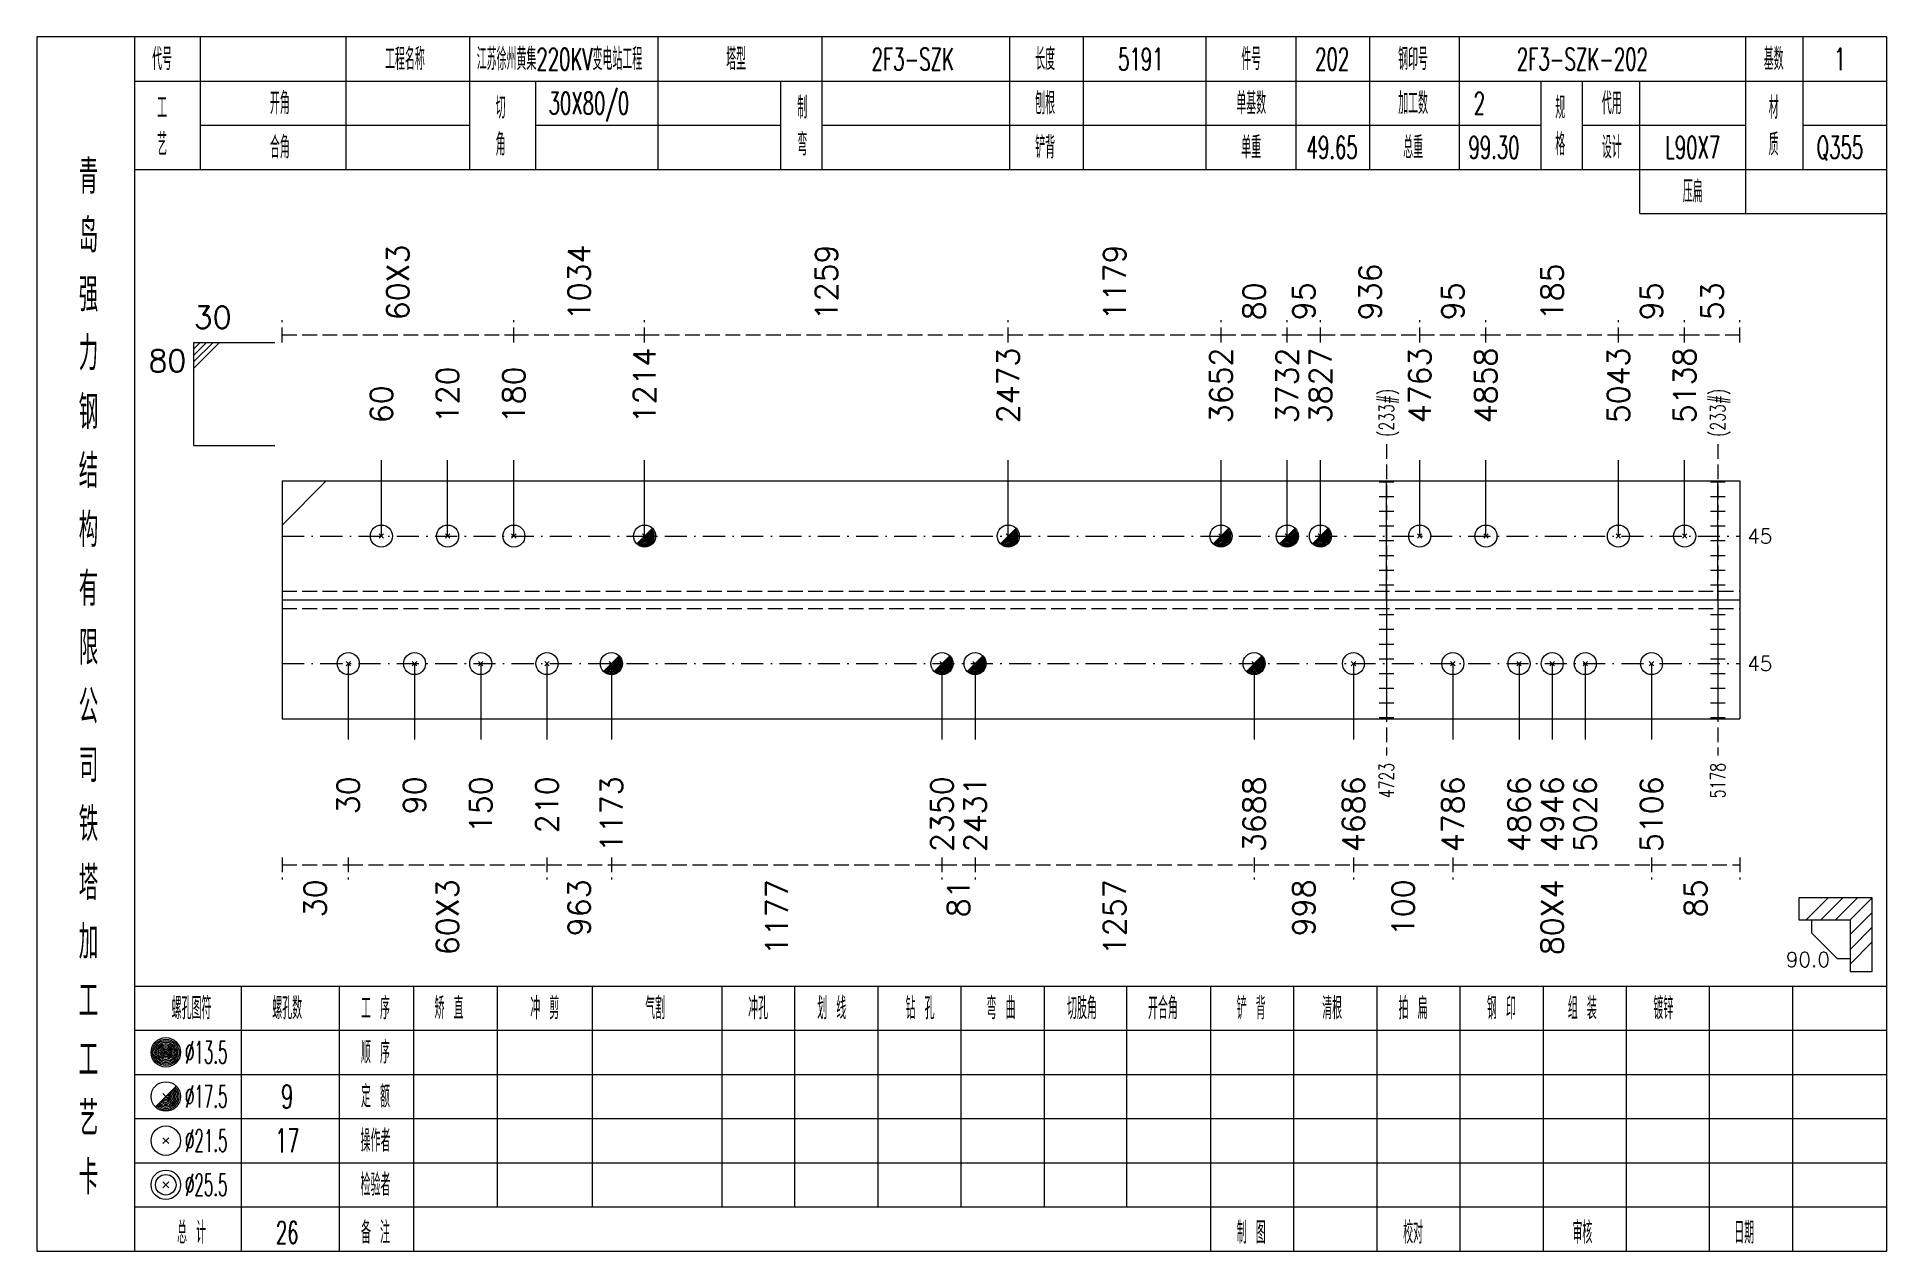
# Model space of a CAD drawing. Extents: x 0 to 4623, y -1159 to 4890.
# Drawn here: x 3736.8 to 3988.2, y 3825 to 3990 of the extents above; entities that cross this region are included whole.
import ezdxf
from ezdxf.enums import TextEntityAlignment as Align

# ---------------------------------------------------------------- set-up
doc = ezdxf.new("R2010")
doc.units = 0
doc.header["$MEASUREMENT"] = 0
doc.linetypes.add('一点画线', pattern=[5.2, 3, -1, 0.2, -1])
doc.linetypes.add('虚线', pattern=[2.75, 2, -0.75])
doc.layers.get('0').update_dxf_attribs({"linetype": 'CONTINUOUS', "lineweight": 25})
for name, color, linetype, lineweight in [('1', 7, 'CONTINUOUS', 25), ('2', 7, 'CONTINUOUS', 25), ('4', 7, 'CONTINUOUS', 25), ('5', 7, 'CONTINUOUS', 25)]:
    doc.layers.add(name, color=color, linetype=linetype, lineweight=lineweight)
doc.styles.get("Standard").update_dxf_attribs({"font": 'simplex.shx', "width": 0.7, "height": 3, "bigfont": 'gbhzfs.shx'})

msp = doc.modelspace()

# ---------------------------------------------------------------- texts
at = {"color": 8, "linetype": 'Continuous', "lineweight": 9}
for s, p in [('60X3', (3785.85, 3951.5)), ('1034', (3810.482, 3951.5)), ('1259', (3844.073, 3951.5)), ('1179', (3883.241, 3951.5)), ('936', (3917.95, 3951.5)), ('185', (3942.7, 3951.5)), ('80', (3902.2, 3951.5)), ('95', (3908.95, 3951.5)), ('95', (3929.2, 3951.5)), ('95', (3956.2, 3951.5)), ('53', (3964.45, 3951.5))]:
    msp.add_text(s, height=3, rotation=90, dxfattribs=at).set_placement(p, align=Align.MIDDLE_LEFT)
at = {"color": 7, "linetype": 'Continuous', "lineweight": 13}
msp.add_text('30', height=3, dxfattribs=at).set_placement((3758.1, 3949.5), align=Align.BOTTOM_LEFT)
msp.add_text('80', height=3, dxfattribs=at).set_placement((3757.1, 3947.5), align=Align.TOP_RIGHT)
for s, p in [('1214', (3819.364, 3937.5)), ('2473', (3868.781, 3937.5)), ('3652', (3897.7, 3937.5)), ('3732', (3906.7, 3937.5)), ('3827', (3911.2, 3937.5)), ('4763', (3924.7, 3937.5)), ('4858', (3933.7, 3937.5)), ('5043', (3951.7, 3937.5)), ('5138', (3960.7, 3937.5)), ('120', (3792.6, 3937.5)), ('180', (3801.6, 3937.5)), ('60', (3783.6, 3937.5))]:
    msp.add_text(s, height=3, rotation=90, dxfattribs=at).set_placement(p, align=Align.MIDDLE_LEFT)
for p in [(3969.2, 3922.167), (3969.2, 3904.833)]:
    msp.add_text('45', height=2, dxfattribs=at).set_placement(p, align=Align.MIDDLE_LEFT)
at = {"color": 8, "linetype": 'Continuous', "lineweight": 9}
for s, p in [('30', (3774.6, 3875.5)), ('60X3', (3792.6, 3875.5)), ('963', (3810.482, 3875.5)), ('1177', (3837.323, 3875.5)), ('81', (3862.031, 3875.5)), ('1257', (3883.241, 3875.5)), ('998', (3908.95, 3875.5)), ('100', (3922.45, 3875.5)), ('80X4', (3942.7, 3875.5)), ('85', (3962.2, 3875.5))]:
    msp.add_text(s, height=3, rotation=90, dxfattribs=at).set_placement(p, align=Align.MIDDLE_RIGHT)
at = {"layer": '1', "color": 7, "linetype": 'Continuous', "lineweight": 13}
for s, p in [('30', (3779.1, 3889.5)), ('90', (3788.1, 3889.5)), ('150', (3797.1, 3889.5)), ('210', (3806.1, 3889.5)), ('1173', (3814.864, 3889.5)), ('2350', (3859.781, 3889.5)), ('2431', (3864.281, 3889.5)), ('3688', (3902.2, 3889.5)), ('4686', (3915.7, 3889.5)), ('4786', (3929.2, 3889.5)), ('4866', (3938.2, 3889.5)), ('4946', (3942.7, 3889.5)), ('5026', (3947.2, 3889.5)), ('5106', (3956.2, 3889.5))]:
    msp.add_text(s, height=3, rotation=90, dxfattribs=at).set_placement(p, align=Align.MIDDLE_RIGHT)
at = {"layer": '2', "color": 7, "linetype": 'Continuous', "lineweight": 13, "width": 0.7}
for p in [(3920.2, 3935.667), (3965.2, 3935.667)]:
    msp.add_text('(233#)', height=2, rotation=90, dxfattribs=at).set_placement(p, align=Align.MIDDLE_LEFT)
for s, p in [('4723', (3920.2, 3891.333)), ('5178', (3965.2, 3891.333))]:
    msp.add_text(s, height=2, rotation=90, dxfattribs=at).set_placement(p, align=Align.MIDDLE_RIGHT)
at = {"layer": '2', "color": 7, "linetype": 'Continuous', "lineweight": 13}
msp.add_text('90.0', height=2, dxfattribs=at).set_placement((3980.45, 3863), align=Align.BOTTOM_RIGHT)
at = {"layer": '4', "color": 1, "linetype": 'Continuous', "lineweight": 13}
for s, height, width, p in [('代号', 3, 0.6, (3753.8, 3987)), ('工程名称', 3, 0.6, (3786.8, 3987)), ('江苏徐州黄集220KV变电站工程', 3, 0.6, (3807.8, 3987)), ('塔型', 3, 0.6, (3831.8, 3987)), ('2F3-SZK', 3, 0.6, (3855.8, 3987)), ('长度', 3, 0.6, (3873.8, 3987)), ('5191', 3, 0.6, (3886.8, 3987)), ('件号', 3, 0.6, (3901.8, 3987)), ('202', 3, 0.6, (3912.8, 3987)), ('钢印号', 3, 0.6, (3923.8, 3987)), ('2F3-SZK-202', 3, 0.6, (3946.8, 3987)), ('基数', 3, 0.6, (3972.8, 3987)), ('1', 3, 0.6, (3981.8, 3987)), ('开角', 3, 0.6, (3769.8, 3981)), ('30X80/0', 3, 0.6, (3811.8, 3981)), ('制', 3, 0.6, (3840.8, 3980.4)), ('刨根', 3, 0.6, (3873.8, 3981)), ('单基数', 3, 0.6, (3901.8, 3981)), ('加工数', 3, 0.6, (3923.8, 3981)), ('2', 3, 0.6, (3932.8, 3981)), ('代用', 3, 0.6, (3950.8, 3981)), ('材', 3, 0.6, (3972.8, 3980.4)), ('工', 3, 0.6, (3753.8, 3980.4)), ('切', 3, 0.6, (3799.8, 3980.4)), ('规', 3, 0.6, (3943.8, 3980.4)), ('艺', 3, 0.6, (3753.8, 3975.4)), ('角', 3, 0.6, (3799.8, 3975.4)), ('弯', 3, 0.6, (3840.8, 3975.4)), ('格', 3, 0.6, (3943.8, 3975.4)), ('质', 3, 0.6, (3972.8, 3975.4)), ('合角', 3, 0.6, (3769.8, 3975)), ('铲背', 3, 0.6, (3873.8, 3975)), ('单重', 3, 0.6, (3901.8, 3975)), ('49.65', 3, 0.6, (3912.8, 3975)), ('总重', 3, 0.6, (3923.8, 3975)), ('99.30', 3, 0.6, (3934.8, 3975)), ('设计', 3, 0.6, (3950.8, 3975)), ('L90X7', 3, 0.6, (3961.8, 3975)), ('Q355', 3, 0.6, (3981.8, 3975)), ('青', 4.6, 0.8, (3743.8, 3971)), ('压扁', 3, 0.6, (3961.8, 3969)), ('岛', 4.6, 0.8, (3743.8, 3963)), ('强', 4.6, 0.8, (3743.8, 3955)), ('力', 4.6, 0.8, (3743.8, 3947)), ('钢', 4.6, 0.8, (3743.8, 3939)), ('结', 4.6, 0.8, (3743.8, 3931)), ('构', 4.6, 0.8, (3743.8, 3923)), ('有', 4.6, 0.8, (3743.8, 3915)), ('限', 4.6, 0.8, (3743.8, 3907)), ('公', 4.6, 0.8, (3743.8, 3899)), ('司', 4.6, 0.8, (3743.8, 3891)), ('铁', 4.6, 0.8, (3743.8, 3883)), ('塔', 4.6, 0.8, (3743.8, 3875)), ('加', 4.6, 0.8, (3743.8, 3867)), ('工', 4.6, 0.8, (3743.8, 3859)), ('螺孔图符', 3, 0.6, (3757.8, 3858)), ('螺孔数', 3, 0.6, (3770.8, 3858)), ('工 序', 3, 0.6, (3782.8, 3858)), ('矫 直', 3, 0.6, (3792.8, 3858)), ('冲 剪', 3, 0.6, (3805.8, 3858)), ('气割', 3, 0.6, (3820.8, 3858)), ('冲孔', 3, 0.6, (3834.8, 3858)), ('划 线', 3, 0.6, (3844.8, 3858)), ('钻 孔', 3, 0.6, (3856.8, 3858)), ('弯 曲', 3, 0.6, (3867.8, 3858)), ('切肢角', 3, 0.6, (3878.8, 3858)), ('开合角', 3, 0.6, (3889.8, 3858)), ('铲 背', 3, 0.6, (3901.8, 3858)), ('清根', 3, 0.6, (3912.8, 3858)), ('拍 扁', 3, 0.6, (3923.8, 3858)), ('钢 印', 3, 0.6, (3935.8, 3858)), ('组 装', 3, 0.6, (3946.8, 3858)), ('镀锌', 3, 0.6, (3957.8, 3858)), ('工', 4.6, 0.8, (3743.8, 3851)), ('%%C13.5', 3, 0.5, (3759.8, 3852)), ('顺 序', 3, 0.6, (3782.8, 3852)), ('%%C17.5', 3, 0.5, (3759.8, 3846)), ('9', 3.2, 0.6, (3770.8, 3846)), ('定 额', 3, 0.6, (3782.8, 3846)), ('艺', 4.6, 0.8, (3743.8, 3843)), ('%%C21.5', 3, 0.5, (3759.8, 3840)), ('17', 3.2, 0.6, (3770.8, 3840)), ('操作者', 3, 0.6, (3782.8, 3840)), ('卡', 4.6, 0.8, (3743.8, 3835)), ('%%C25.5', 3, 0.5, (3759.8, 3834)), ('检验者', 3, 0.6, (3782.8, 3834)), ('总 计', 3, 0.6, (3757.8, 3827.5)), ('26', 3, 0.6, (3770.8, 3827.5)), ('备 注', 3, 0.6, (3782.8, 3827.5)), ('制 图', 3, 0.6, (3901.8, 3827.5)), ('校对', 3, 0.6, (3923.8, 3827.5)), ('审核', 3, 0.6, (3946.8, 3827.5)), ('日期', 3, 0.6, (3968.8, 3827.5))]:
    msp.add_text(s, height=height, dxfattribs=dict(at, width=width)).set_placement(p, align=Align.MIDDLE_CENTER)

# ---------------------------------------------------------------- blocks, each defined once
blk = doc.blocks.new('孔21.5')
at = {"layer": '5', "color": 7, "linetype": 'Continuous', "lineweight": 13}
for p, q in [((-0.2, -0.2), (0.2, 0.2)), ((-0.2, 0.2), (0.2, -0.2))]:
    blk.add_line(p, q, dxfattribs=at)
blk.add_circle((0, 0), 1, dxfattribs=at)
blk = doc.blocks.new('孔17.5')
at = {"layer": '5', "color": 7, "linetype": 'Continuous', "lineweight": 13}
for p, q in [((-0.707, -0.707), (0.707, 0.707)), ((-0.2, 0.2), (0.2, -0.2))]:
    blk.add_line(p, q, dxfattribs=at)
blk.add_circle((0, 0), 1, dxfattribs=at)
for radius in [0.9, 0.8, 0.7, 0.6, 0.5, 0.4, 0.3, 0.2, 0.1]:
    blk.add_arc((0, 0), radius, 225, 45, dxfattribs=at)

# ---------------------------------------------------------------- linework, layer by layer
at = {"color": 8, "linetype": '虚线', "lineweight": 9}
for p, q in [((3770.1, 3948.5), (3770.1, 3951.5)), ((3770.1, 3949.5), (3801.6, 3949.5)), ((3801.6, 3948.5), (3801.6, 3951.5)), ((3801.6, 3948.5), (3801.6, 3951.5)), ((3801.6, 3949.5), (3819.364, 3949.5)), ((3819.364, 3948.5), (3819.364, 3951.5)), ((3819.364, 3948.5), (3819.364, 3951.5)), ((3819.364, 3949.5), (3868.781, 3949.5)), ((3868.781, 3948.5), (3868.781, 3951.5)), ((3868.781, 3948.5), (3868.781, 3951.5)), ((3868.781, 3949.5), (3897.7, 3949.5)), ((3897.7, 3948.5), (3897.7, 3951.5)), ((3897.7, 3948.5), (3897.7, 3951.5)), ((3897.7, 3949.5), (3906.7, 3949.5)), ((3906.7, 3948.5), (3906.7, 3951.5)), ((3906.7, 3948.5), (3906.7, 3951.5)), ((3906.7, 3949.5), (3911.2, 3949.5)), ((3911.2, 3948.5), (3911.2, 3951.5)), ((3911.2, 3948.5), (3911.2, 3951.5)), ((3911.2, 3949.5), (3924.7, 3949.5)), ((3924.7, 3948.5), (3924.7, 3951.5)), ((3924.7, 3948.5), (3924.7, 3951.5)), ((3924.7, 3949.5), (3933.7, 3949.5)), ((3933.7, 3948.5), (3933.7, 3951.5)), ((3933.7, 3948.5), (3933.7, 3951.5)), ((3933.7, 3949.5), (3951.7, 3949.5)), ((3951.7, 3948.5), (3951.7, 3951.5)), ((3951.7, 3948.5), (3951.7, 3951.5)), ((3951.7, 3949.5), (3960.7, 3949.5)), ((3960.7, 3948.5), (3960.7, 3951.5)), ((3960.7, 3948.5), (3960.7, 3951.5)), ((3960.7, 3949.5), (3968.2, 3949.5)), ((3968.2, 3948.5), (3968.2, 3951.5)), ((3770.1, 3878.5), (3770.1, 3875.5)), ((3770.1, 3877.5), (3779.1, 3877.5)), ((3779.1, 3878.5), (3779.1, 3875.5)), ((3779.1, 3878.5), (3779.1, 3875.5)), ((3779.1, 3877.5), (3806.1, 3877.5)), ((3806.1, 3878.5), (3806.1, 3875.5)), ((3806.1, 3878.5), (3806.1, 3875.5)), ((3806.1, 3877.5), (3814.864, 3877.5)), ((3814.864, 3878.5), (3814.864, 3875.5)), ((3814.864, 3878.5), (3814.864, 3875.5)), ((3814.864, 3877.5), (3859.781, 3877.5)), ((3859.781, 3878.5), (3859.781, 3875.5)), ((3859.781, 3878.5), (3859.781, 3875.5)), ((3859.781, 3877.5), (3864.281, 3877.5)), ((3864.281, 3878.5), (3864.281, 3875.5)), ((3864.281, 3878.5), (3864.281, 3875.5)), ((3864.281, 3877.5), (3902.2, 3877.5)), ((3902.2, 3878.5), (3902.2, 3875.5)), ((3902.2, 3878.5), (3902.2, 3875.5)), ((3902.2, 3877.5), (3915.7, 3877.5)), ((3915.7, 3878.5), (3915.7, 3875.5)), ((3915.7, 3878.5), (3915.7, 3875.5)), ((3915.7, 3877.5), (3929.2, 3877.5)), ((3929.2, 3878.5), (3929.2, 3875.5)), ((3929.2, 3878.5), (3929.2, 3875.5)), ((3929.2, 3877.5), (3956.2, 3877.5)), ((3956.2, 3878.5), (3956.2, 3875.5)), ((3956.2, 3878.5), (3956.2, 3875.5)), ((3956.2, 3877.5), (3968.2, 3877.5)), ((3968.2, 3878.5), (3968.2, 3875.5))]:
    msp.add_line(p, q, dxfattribs=at)
at = {"color": 7, "linetype": 'Continuous', "lineweight": 13}
for p, q in [((3758.1, 3948.5), (3769.1, 3948.5)), ((3758.1, 3934.5), (3758.1, 3948.5)), ((3758.975, 3948.5), (3758.1, 3947.625)), ((3759.85, 3948.5), (3758.1, 3946.75)), ((3760.725, 3948.5), (3758.1, 3945.875)), ((3761.6, 3948.5), (3758.1, 3945)), ((3758.1, 3934.5), (3769.1, 3934.5)), ((3783.6, 3922.167), (3783.6, 3932.5)), ((3792.6, 3922.167), (3792.6, 3932.5)), ((3801.6, 3922.167), (3801.6, 3932.5)), ((3819.364, 3922.167), (3819.364, 3932.5)), ((3868.781, 3922.167), (3868.781, 3932.5)), ((3897.7, 3922.167), (3897.7, 3932.5)), ((3906.7, 3922.167), (3906.7, 3932.5)), ((3911.2, 3922.167), (3911.2, 3932.5)), ((3924.7, 3922.167), (3924.7, 3932.5)), ((3933.7, 3922.167), (3933.7, 3932.5)), ((3951.7, 3922.167), (3951.7, 3932.5)), ((3960.7, 3922.167), (3960.7, 3932.5)), ((3770.1, 3923.667), (3776.1, 3929.667)), ((3779.1, 3904.833), (3779.1, 3894.5)), ((3788.1, 3904.833), (3788.1, 3894.5)), ((3797.1, 3904.833), (3797.1, 3894.5)), ((3806.1, 3904.833), (3806.1, 3894.5)), ((3814.864, 3904.833), (3814.864, 3894.5)), ((3859.781, 3904.833), (3859.781, 3894.5)), ((3864.281, 3904.833), (3864.281, 3894.5)), ((3902.2, 3904.833), (3902.2, 3894.5)), ((3915.7, 3904.833), (3915.7, 3894.5)), ((3929.2, 3904.833), (3929.2, 3894.5)), ((3938.2, 3904.833), (3938.2, 3894.5)), ((3942.7, 3904.833), (3942.7, 3894.5)), ((3947.2, 3904.833), (3947.2, 3894.5)), ((3956.2, 3904.833), (3956.2, 3894.5))]:
    msp.add_line(p, q, dxfattribs=at)
at = {"color": 7, "linetype": 'Continuous', "lineweight": 18}
for p, q in [((3770.1, 3929.667), (3770.1, 3897.333)), ((3770.1, 3929.667), (3968.2, 3929.667)), ((3968.2, 3929.667), (3968.2, 3897.333)), ((3770.1, 3913.5), (3968.2, 3913.5))]:
    msp.add_line(p, q, dxfattribs=at)
at = {"color": 3, "linetype": '一点画线', "lineweight": 13}
for p, q in [((3770.1, 3922.167), (3968.2, 3922.167)), ((3770.1, 3904.833), (3968.2, 3904.833))]:
    msp.add_line(p, q, dxfattribs=at)
at = {"color": 1, "linetype": '虚线', "lineweight": 18}
for p, q in [((3770.1, 3914.667), (3968.2, 3914.667)), ((3770.1, 3912.333), (3968.2, 3912.333))]:
    msp.add_line(p, q, dxfattribs=at)
at = {"layer": '1', "color": 7, "linetype": 'Continuous', "lineweight": 18}
msp.add_line((3770.1, 3897.333), (3968.2, 3897.333), dxfattribs=at)
at = {"layer": '2', "color": 216, "linetype": '虚线', "lineweight": 13}
for p, q in [((3920.2, 3934.667), (3920.2, 3892.333)), ((3965.2, 3934.667), (3965.2, 3892.333))]:
    msp.add_line(p, q, dxfattribs=at)
at = {"layer": '2', "color": 7, "linetype": 'Continuous', "lineweight": 13}
for p, q in [((3921.2, 3929.5), (3919.2, 3929.5)), ((3920.2, 3913.5), (3920.2, 3929.667)), ((3966.2, 3929.5), (3964.2, 3929.5)), ((3965.2, 3913.5), (3965.2, 3929.667)), ((3921.2, 3927.5), (3919.2, 3927.5)), ((3966.2, 3927.5), (3964.2, 3927.5)), ((3921.2, 3925.5), (3919.2, 3925.5)), ((3966.2, 3925.5), (3964.2, 3925.5)), ((3921.2, 3923.5), (3919.2, 3923.5)), ((3966.2, 3923.5), (3964.2, 3923.5)), ((3921.2, 3921.5), (3919.2, 3921.5)), ((3921.2, 3919.5), (3919.2, 3919.5)), ((3966.2, 3921.5), (3964.2, 3921.5)), ((3966.2, 3919.5), (3964.2, 3919.5)), ((3921.2, 3917.5), (3919.2, 3917.5)), ((3966.2, 3917.5), (3964.2, 3917.5)), ((3921.2, 3915.5), (3919.2, 3915.5)), ((3966.2, 3915.5), (3964.2, 3915.5)), ((3920.2, 3913.5), (3920.2, 3897.333)), ((3965.2, 3913.5), (3965.2, 3897.333)), ((3919.2, 3911.5), (3921.2, 3911.5)), ((3919.2, 3909.5), (3921.2, 3909.5)), ((3964.2, 3911.5), (3966.2, 3911.5)), ((3964.2, 3909.5), (3966.2, 3909.5)), ((3919.2, 3907.5), (3921.2, 3907.5)), ((3964.2, 3907.5), (3966.2, 3907.5)), ((3919.2, 3905.5), (3921.2, 3905.5)), ((3964.2, 3905.5), (3966.2, 3905.5)), ((3919.2, 3903.5), (3921.2, 3903.5)), ((3964.2, 3903.5), (3966.2, 3903.5)), ((3919.2, 3901.5), (3921.2, 3901.5)), ((3919.2, 3899.5), (3921.2, 3899.5)), ((3964.2, 3901.5), (3966.2, 3901.5)), ((3964.2, 3899.5), (3966.2, 3899.5)), ((3919.2, 3897.5), (3921.2, 3897.5)), ((3964.2, 3897.5), (3966.2, 3897.5)), ((3986.2, 3873), (3976.2, 3873)), ((3976.2, 3873), (3976.2, 3870)), ((3977.2, 3870), (3980.2, 3873)), ((3979.2, 3870), (3982.2, 3873)), ((3981.2, 3870), (3984.2, 3873)), ((3983.2, 3870), (3986.2, 3873)), ((3986.2, 3863), (3986.2, 3873)), ((3976.2, 3870), (3983.2, 3870)), ((3977.95, 3870), (3977.95, 3868.25)), ((3983.2, 3868), (3986.2, 3871)), ((3983.2, 3870), (3983.2, 3863)), ((3981.45, 3864.75), (3977.95, 3868.25)), ((3983.2, 3866), (3986.2, 3869)), ((3983.2, 3864), (3986.2, 3867)), ((3981.45, 3864.75), (3983.2, 3864.75)), ((3983.2, 3863), (3986.2, 3863))]:
    msp.add_line(p, q, dxfattribs=at)
at = {"layer": '4', "color": 1, "linetype": 'Continuous', "lineweight": 18}
for p, q in [((3750.1, 3825), (3750.1, 3990)), ((3759, 3972), (3759, 3990)), ((3778.8, 3972), (3778.8, 3990)), ((3795.6, 3972), (3795.6, 3990)), ((3821.2, 3972), (3821.2, 3990)), ((3843.5, 3972), (3843.5, 3990)), ((3869, 3972), (3869, 3990)), ((3879, 3972), (3879, 3990)), ((3895.7, 3972), (3895.7, 3990)), ((3907.9, 3972), (3907.9, 3990)), ((3917.9, 3972), (3917.9, 3990)), ((3930.1, 3972), (3930.1, 3990)), ((3969, 3966), (3969, 3990)), ((3976.8, 3972), (3976.8, 3990)), ((3750.1, 3984), (3988.2, 3984)), ((3804.6, 3972), (3804.6, 3984)), ((3837.9, 3972), (3837.9, 3984)), ((3941.2, 3972), (3941.2, 3984)), ((3946.8, 3972), (3946.8, 3984)), ((3954.6, 3966), (3954.6, 3984)), ((3759, 3978), (3795.6, 3978)), ((3804.6, 3978), (3837.9, 3978)), ((3843.5, 3978), (3941.2, 3978)), ((3946.8, 3978), (3969, 3978)), ((3976.8, 3978), (3988.2, 3978)), ((3750.1, 3972), (3988.2, 3972)), ((3954.6, 3966), (3988.2, 3966)), ((3750.1, 3861), (3988.2, 3861)), ((3764.6, 3825), (3764.6, 3861)), ((3777.9, 3825), (3777.9, 3861)), ((3788, 3825), (3788, 3861)), ((3799.4, 3831), (3799.4, 3861)), ((3812.3, 3831), (3812.3, 3861)), ((3829.9, 3831), (3829.9, 3861)), ((3839.8, 3831), (3839.8, 3861)), ((3851.1, 3831), (3851.1, 3861)), ((3862.4, 3831), (3862.4, 3861)), ((3873.7, 3831), (3873.7, 3861)), ((3884.9, 3831), (3884.9, 3861)), ((3896.3, 3831), (3896.3, 3861)), ((3907.6, 3831), (3907.6, 3861)), ((3918.9, 3831), (3918.9, 3861)), ((3930.2, 3831), (3930.2, 3861)), ((3941.5, 3831), (3941.5, 3861)), ((3952.8, 3831), (3952.8, 3861)), ((3964.1, 3831), (3964.1, 3861)), ((3975.4, 3831), (3975.4, 3861)), ((3750.1, 3855), (3988.2, 3855)), ((3750.1, 3849), (3988.2, 3849)), ((3750.1, 3843), (3988.2, 3843)), ((3750.1, 3837), (3988.2, 3837)), ((3750.1, 3831), (3988.2, 3831)), ((3896.3, 3825), (3896.3, 3831)), ((3907.6, 3825), (3907.6, 3831)), ((3918.9, 3825), (3918.9, 3831)), ((3930.2, 3825), (3930.2, 3831)), ((3941.5, 3825), (3941.5, 3831)), ((3952.8, 3825), (3952.8, 3831)), ((3964.1, 3825), (3964.1, 3831)), ((3975.4, 3825), (3975.4, 3831))]:
    msp.add_line(p, q, dxfattribs=at)
at = {"layer": '4', "color": 7, "linetype": 'Continuous', "lineweight": 13}
for p, q in [((3754.1, 3851.8), (3754.5, 3852.2)), ((3754.5, 3851.8), (3754.1, 3852.2)), ((3752.886, 3844.586), (3755.714, 3847.414)), ((3753.9, 3846.4), (3754.7, 3845.6)), ((3753.9, 3839.6), (3754.7, 3840.4)), ((3753.9, 3840.4), (3754.7, 3839.6)), ((3753.9, 3833.6), (3754.7, 3834.4)), ((3753.9, 3834.4), (3754.7, 3833.6))]:
    msp.add_line(p, q, dxfattribs=at)
at = {"layer": '4', "color": 1, "linetype": 'Continuous', "lineweight": 18}
msp.add_lwpolyline([(3736.8, 3990), (3736.8, 3825), (3988.2, 3825), (3988.2, 3990)], close=True, dxfattribs=at)
at = {"layer": '4', "color": 7, "linetype": 'Continuous', "lineweight": 13}
for centre, radius in [((3754.3, 3852), 2), ((3754.3, 3852), 1.8), ((3754.3, 3852), 1.6), ((3754.3, 3852), 1.4), ((3754.3, 3852), 1.2), ((3754.3, 3852), 1), ((3754.3, 3852), 0.8), ((3754.3, 3852), 0.6), ((3754.3, 3852), 0.4), ((3754.3, 3852), 0.2), ((3754.3, 3846), 2), ((3754.3, 3840), 2), ((3754.3, 3834), 2), ((3754.3, 3834), 1.4)]:
    msp.add_circle(centre, radius, dxfattribs=at)
for radius in [1.8, 1.6, 1.4, 1.2, 1, 0.8, 0.6, 0.4, 0.2]:
    msp.add_arc((3754.3, 3846), radius, 225, 45, dxfattribs=at)

# ---------------------------------------------------------------- block references
at = {"color": 7, "linetype": 'Continuous', "lineweight": 13, "xscale": 1.5, "yscale": 1.5, "zscale": 1.5}
for name, p in [('孔21.5', (3783.6, 3922.167)), ('孔21.5', (3792.6, 3922.167)), ('孔21.5', (3801.6, 3922.167)), ('孔17.5', (3819.364, 3922.167)), ('孔17.5', (3868.781, 3922.167)), ('孔17.5', (3897.7, 3922.167)), ('孔17.5', (3906.7, 3922.167)), ('孔17.5', (3911.2, 3922.167)), ('孔21.5', (3924.7, 3922.167)), ('孔21.5', (3933.7, 3922.167)), ('孔21.5', (3951.7, 3922.167)), ('孔21.5', (3960.7, 3922.167))]:
    msp.add_blockref(name, p, dxfattribs=at)
at = {"layer": '1', "color": 7, "linetype": 'Continuous', "lineweight": 13, "xscale": 1.5, "yscale": 1.5, "zscale": 1.5}
for name, p in [('孔21.5', (3779.1, 3904.833)), ('孔21.5', (3788.1, 3904.833)), ('孔21.5', (3797.1, 3904.833)), ('孔21.5', (3806.1, 3904.833)), ('孔17.5', (3814.864, 3904.833)), ('孔17.5', (3859.781, 3904.833)), ('孔17.5', (3864.281, 3904.833)), ('孔17.5', (3902.2, 3904.833)), ('孔21.5', (3915.7, 3904.833)), ('孔21.5', (3929.2, 3904.833)), ('孔21.5', (3938.2, 3904.833)), ('孔21.5', (3942.7, 3904.833)), ('孔21.5', (3947.2, 3904.833)), ('孔21.5', (3956.2, 3904.833))]:
    msp.add_blockref(name, p, dxfattribs=at)

msp.set_redraw_order([(e.dxf.handle, doc.entitydb.next_handle()) for e in msp.query("TEXT MTEXT ATTDEF DIMENSION ARC_DIMENSION")])  # texts and dimensions are drawn at this point

doc.saveas('drawing.dxf')
